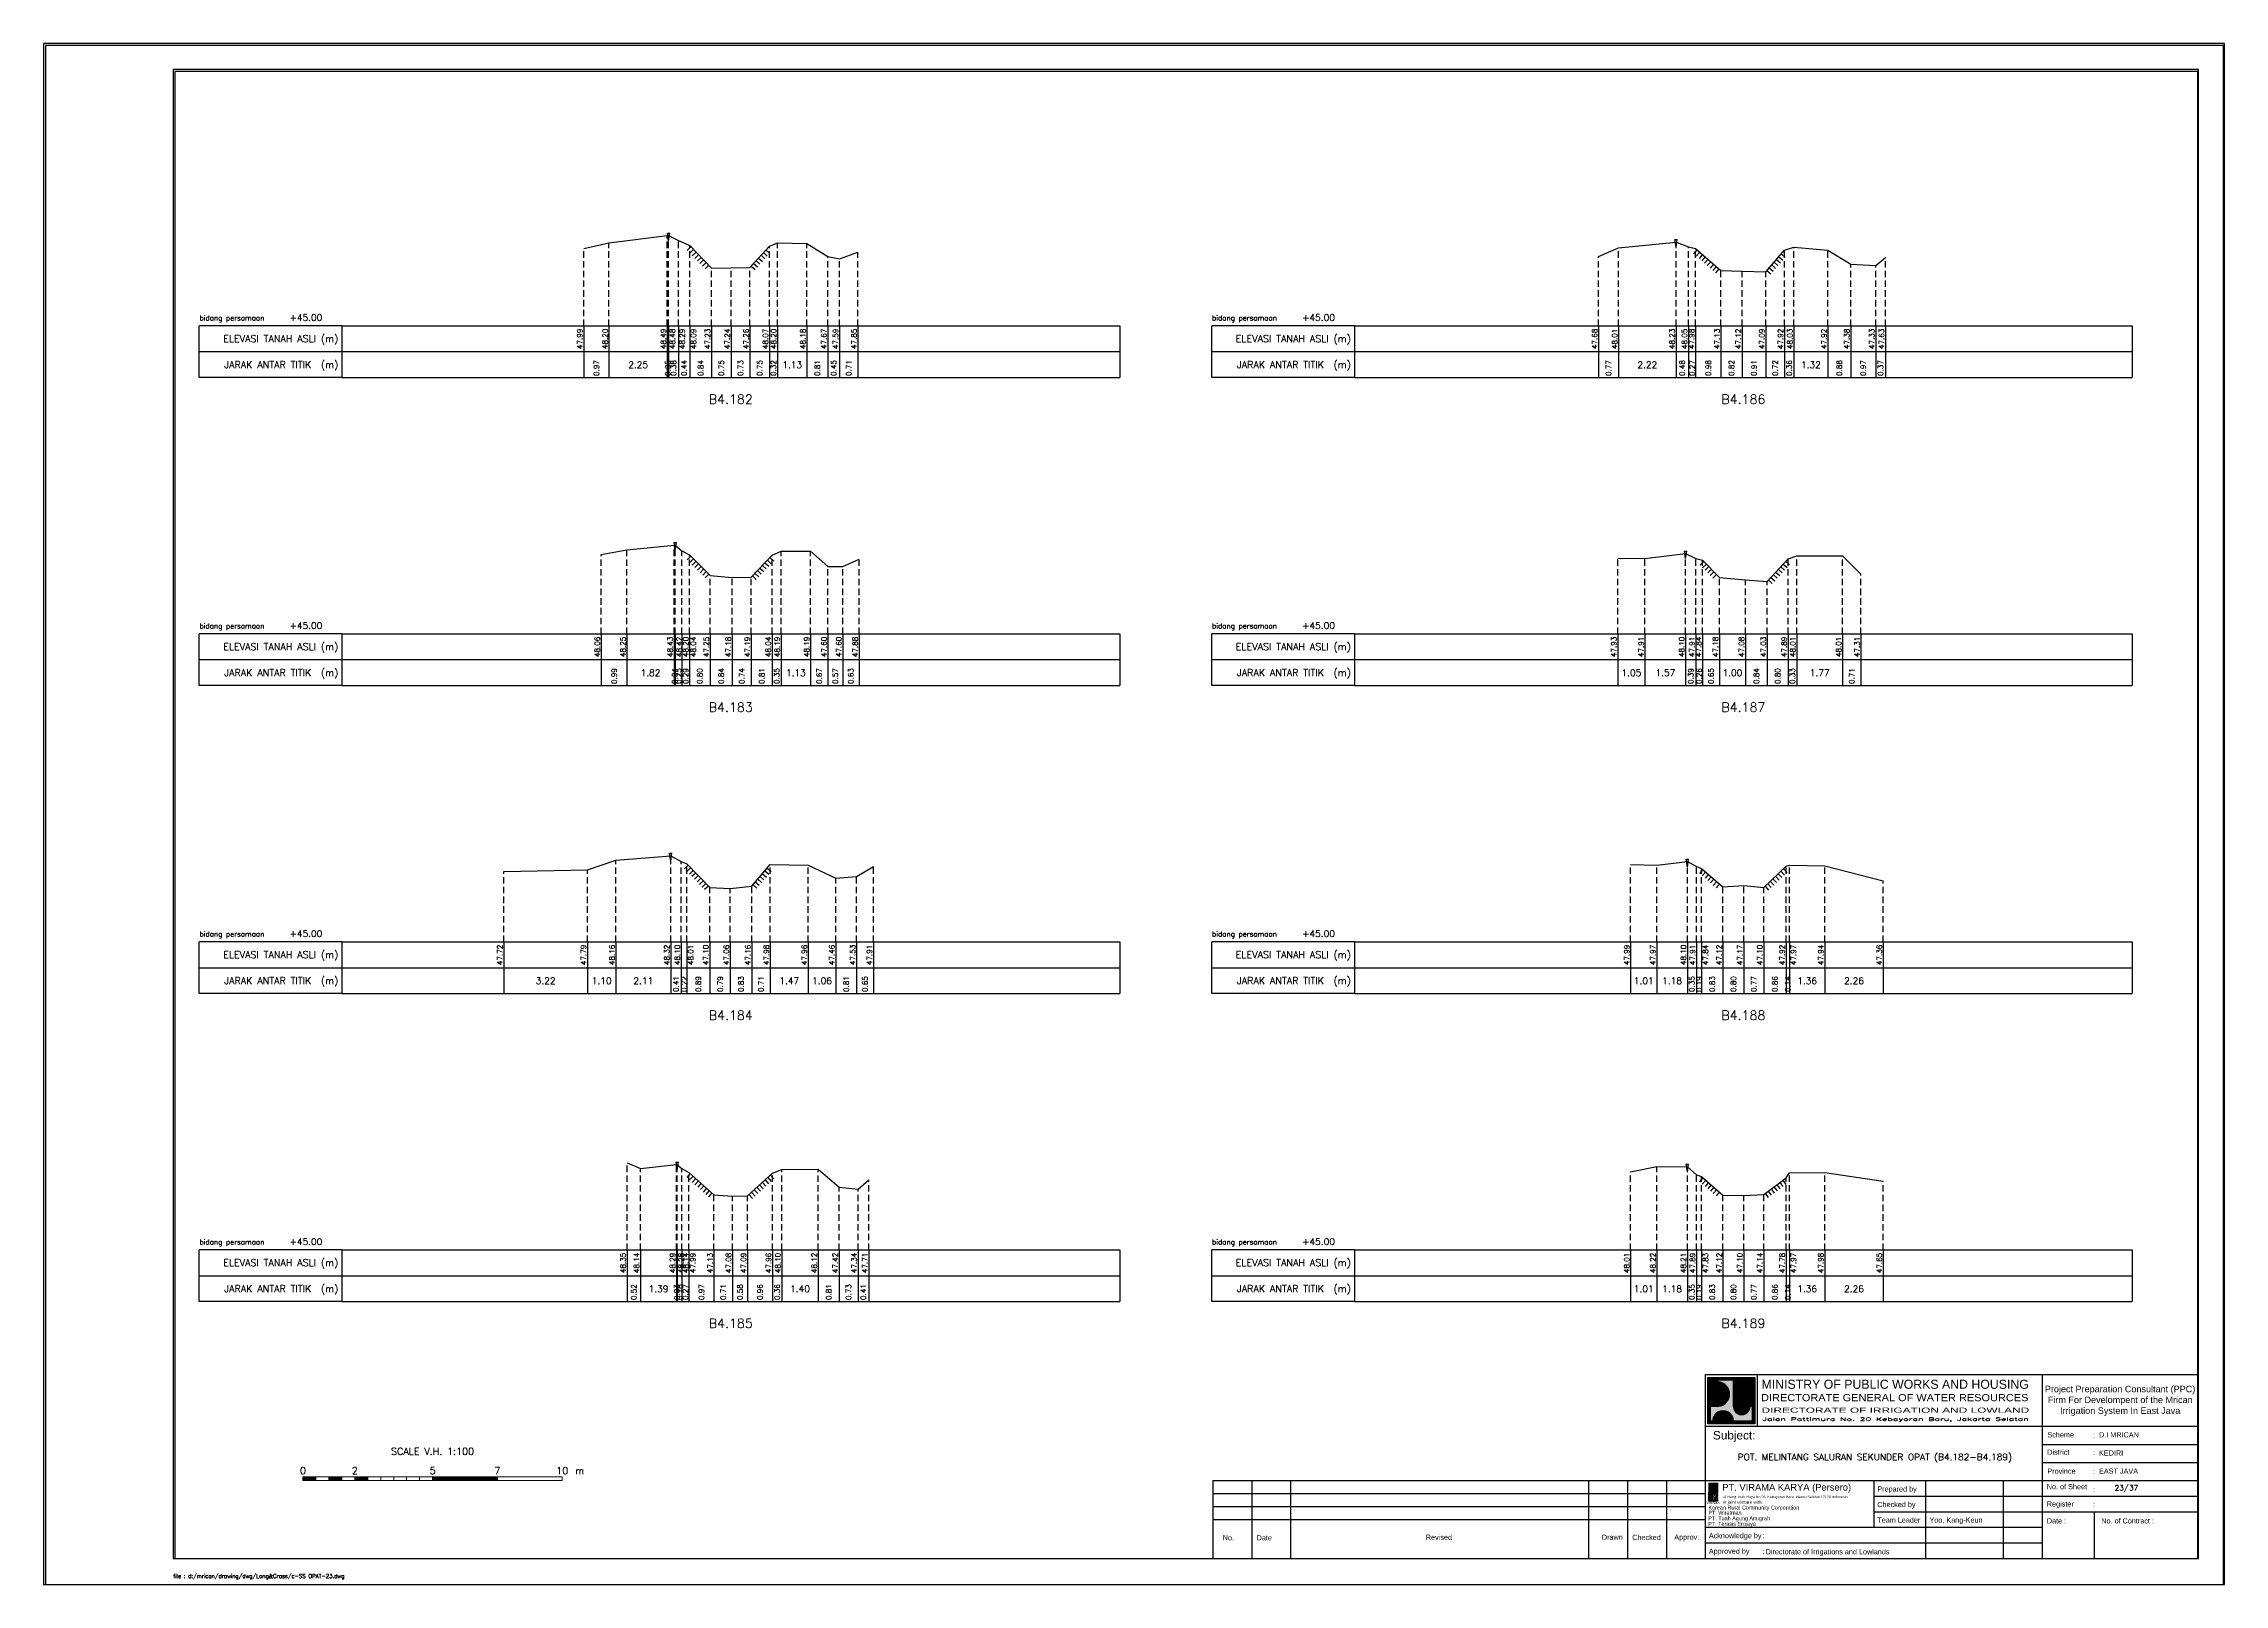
# Model space of a CAD drawing. Header units: inches. Extents: x -11 to 3175, y -842 to -783.
# Drawn here: x 1887 to 1971.1, y -842 to -782.6 of the extents above; entities that cross this region are included whole.
import ezdxf
from ezdxf.enums import TextEntityAlignment as Align

# ---------------------------------------------------------------- set-up
doc = ezdxf.new("R2010")
doc.units = ezdxf.units.IN
doc.header["$MEASUREMENT"] = 0
doc.linetypes.add('DASHED2', pattern=[0.375, 0.25, -0.125])
doc.layers.add('KOP', color=7, linetype='Continuous')
doc.layers.add('pelengkap', color=7, linetype='Continuous')
doc.styles.add('ARIAL', font='arial.ttf')
doc.styles.add('battang01', font='arial.ttf')
doc.styles.add('L100', font='simplex.shx', dxfattribs={"height": 0.254})
doc.styles.add('L140', font='simplex.shx', dxfattribs={"height": 0.356})
doc.styles.add('L60', font='simplex.shx', dxfattribs={"height": 0.152})
doc.styles.add('L80', font='simplex.shx', dxfattribs={"height": 0.203})
doc.styles.add('ROMANS-N', font='ROMANS.SHX', dxfattribs={"width": 0.8})
doc.styles.add('SONDU', font='arial.ttf')
doc.styles.get("Standard").update_dxf_attribs({"font": 'simplex.shx'})
doc.styles.add('STYLE1', font='arial.ttf', dxfattribs={"height": 0.2})
pattern_1 = [(45, (0, 0), (-0.08838834764831843, 0.08838834764831845), [])]

# ---------------------------------------------------------------- blocks, each defined once
blk = doc.blocks.new('kop')
at = {"layer": 'KOP'}
h = blk.add_hatch(color=3, dxfattribs=at)
h.paths.add_polyline_path([(609.8653532927285, 69.7965174242664), (591.8076082223538, 69.7965174242664), (591.8076082223538, 51.90947071793616), (609.8653532927285, 51.90947071793616)])
h.paths.add_polyline_path([(592.1020534932645, 52.24844148547069), (592.1020534932645, 69.50460869670152), (609.5341911203627, 69.50460869670152), (609.5341911203627, 52.24844148547069)], flags=16)
edge = h.paths.add_edge_path(flags=0)
edge.add_line((608.873529834174, 52.90910277674104), (601.6712012034158, 52.90910277674104))
edge.add_ellipse((597.6820295724688, 52.91975268540099), major_axis=(2.820780363398898, 2.820780363398898), ratio=0.9999999999999934, start_angle=314.8470375744171, end_angle=495.1529624255826)
edge.add_line((593.6928579415221, 52.90910277674104), (592.7627147794652, 52.90910277674104))
edge.add_line((592.7627147794651, 52.90910277674104), (592.7627147794651, 58.62619728620361))
edge.add_line((592.7627147794651, 58.62619728620368), (595.428986556629, 58.62619728620368))
edge.add_ellipse((595.4289865566291, 63.36824099147847), major_axis=(-3.353131261170752, 3.353131261170752), ratio=0.9999999999999983, start_angle=134.9999999999999, end_angle=314.9999999999999)
edge.add_line((595.4289865566291, 68.11028469675327), (595.4289865566291, 68.84394741944757))
edge.add_line((595.4289865566291, 68.84394741944752), (601.6547436091821, 68.84394741944752))
edge.add_line((601.6547436091821, 68.84394741944752), (601.6547436091821, 58.59413430307072))
edge.add_ellipse((604.8563547331537, 58.62619728605213), major_axis=(2.263994459030571, 2.263994459030571), ratio=0.9999999999991376, start_angle=135.5737774266452, end_angle=315.0000000026869)
edge.add_line((608.0581264027169, 58.62619728620368), (608.873529834174, 58.62619728620368))
edge.add_line((608.873529834174, 58.62619728620368), (608.873529834174, 52.9091027767411))
h = blk.add_hatch(dxfattribs=at)
h.set_pattern_fill('ANSI31', color=21)
h.set_pattern_definition(pattern_1)
h.paths.add_polyline_path([(609.5341911203627, 69.50460869670152), (592.1020534932645, 69.50460869670152), (592.1020534932645, 52.24844148547069), (609.5341911203627, 52.24844148547069)])
edge = h.paths.add_edge_path(flags=16)
edge.add_line((608.0581264038578, 58.62619728331649), (608.873529834174, 58.62619728331649))
edge.add_line((608.873529834174, 58.62619728331649), (608.873529834174, 52.90910277674104))
edge.add_line((608.873529834174, 52.90910277674104), (601.6712012043477, 52.90910277674104))
edge.add_ellipse((597.6820295732255, 52.91975268530538), major_axis=(-2.820780363950464, 2.820780363950464), ratio=0.9999999999999999, start_angle=224.8470375717975, end_angle=405.1529624282025)
edge.add_line((593.6928579421033, 52.90910277674104), (592.7627147794651, 52.90910277674104))
edge.add_line((592.7627147794651, 52.90910277674104), (592.7627147794651, 58.62619728331649))
edge.add_line((592.7627147794651, 58.62619728331649), (595.4289865705781, 58.62619728331649))
edge.add_ellipse((595.4289865571182, 63.3682409894528), major_axis=(-3.353131262124677, 3.353131262124677), ratio=0.9999999999999912, start_angle=134.9999999999997, end_angle=314.9999999999998)
edge.add_line((595.4289865571182, 68.11028469676671), (595.4289865571182, 68.84394741944752))
edge.add_line((595.4289865571182, 68.84394741944752), (601.6547436095548, 68.84394741944752))
edge.add_line((601.6547436095548, 68.84394741944752), (601.6547436095548, 58.5941344047481))
edge.add_ellipse((604.8563547345466, 58.62619728331649), major_axis=(-2.263994459341034, 2.263994459341035), ratio=0.999999999999965, start_angle=45.57377555810933, end_angle=225.000000000001)
h = blk.add_hatch(color=3, dxfattribs=at)
edge = h.paths.add_edge_path()
edge.add_line((601.6547436091821, 68.84394741944752), (595.4289865566291, 68.84394741944752))
edge.add_line((595.4289865566291, 68.84394741944752), (595.4289865566291, 68.11028469675321))
edge.add_ellipse((595.4289865566291, 63.36824099147847), major_axis=(-3.353131261170759, 3.353131261170758), ratio=0.9999999999999979, start_angle=134.9999999999999, end_angle=314.99999999999994, ccw=False)
edge.add_line((595.4289865566291, 58.62619728620368), (592.7627147794652, 58.62619728620368))
edge.add_line((592.7627147794651, 58.62619728620368), (592.7627147794651, 52.9091027767411))
edge.add_line((592.7627147794651, 52.90910277674104), (593.692857941522, 52.90910277674104))
edge.add_ellipse((597.6820295724688, 52.91975268540099), major_axis=(-2.820780363398898, 2.820780363398898), ratio=0.9999999999999934, start_angle=-135.1529624255826, end_angle=45.15296242558293, ccw=False)
edge.add_line((601.6712012034156, 52.90910277674104), (608.8735298341738, 52.90910277674104))
edge.add_line((608.873529834174, 52.90910277674104), (608.873529834174, 58.62619728620361))
edge.add_line((608.873529834174, 58.62619728620368), (608.0581264027169, 58.62619728620368))
edge.add_ellipse((604.856354733136, 58.62619728987087), major_axis=(2.263994459042317, 2.263994459042318), ratio=0.9999999999997576, start_angle=134.426222510409, end_angle=314.999999934367, ccw=False)
edge.add_line((601.6547436091821, 58.65826027636805), (601.6547436091821, 68.8439474194476))
h = blk.add_hatch(dxfattribs=at)
h.set_pattern_fill('ANSI31', color=41)
h.set_pattern_definition(pattern_1)
h.paths.add_polyline_path([(595.5939701222399, 25.44229578518152), (591.9923714647559, 25.44229578518152), (591.9923714647559, 22.12011222587194), (595.5939701222399, 22.12011222587194)])
h.paths.add_polyline_path([(594.8290399212113, 23.80107538915849), (595.486404190889, 22.50553331270966), (594.9518442189607, 22.50553331270966), (594.3704352444638, 23.59173922572727), (594.3704352444638, 22.50553331270966), (593.8526512319377, 22.50553331270966), (593.8526512319377, 24.7253559070662), (593.2416323709347, 22.50553331270966), (592.8436656118323, 22.50553331270966), (592.1206616099082, 25.0450254569166), (592.6728596590955, 25.0450254569166), (593.0257276515837, 23.53939475651638), (593.4088768836065, 25.0450254569166), (594.3704352444638, 25.0450254569166), (594.3704352444638, 23.99209855350495), (594.8904903176194, 25.0450254569166), (595.4627761213299, 25.0450254569166)], flags=16)
at = {"color": 2}
blk.add_lwpolyline([(-49.29008735655361, -9.987386569675465), (790.6905617838997, -9.987386569675465), (790.6905617838997, 583.2926438577114), (-49.29008735655361, 583.2926438577114)], close=True, dxfattribs=at)
at = {"color": 6}
blk.add_lwpolyline([(0.6493091440684111, 0.0004927304488262507), (780.7026824837753, 0.0004927304488262507), (780.7026824837753, 573.3047645575871), (0.6493091440684111, 573.3047645575871)], close=True, dxfattribs=at)
at = {"layer": 'KOP', "color": 5}
for p, q in [((590.8030303217506, 70.96299432783698), (590.8030303217506, 29.98464833497903)), ((590.8030303217506, 70.96299432783698), (780.7026824837753, 70.96299432783698)), ((400.9033781597261, 29.98464833497903), (400.9033781597261, 0.0004927304488262507)), ((400.9033781597261, 29.98464833497903), (590.8030303217506, 29.98464833497903)), ((590.8030303217506, 29.98464833497903), (590.8030303217506, 0.0004927304488262507))]:
    blk.add_line(p, q, dxfattribs=at)
at = {"layer": 'KOP', "color": 3}
for p, q in [((591.8076082223538, 69.7965174242664), (609.8653532927285, 69.7965174242664)), ((591.8076082223538, 51.90947071793616), (591.8076082223538, 69.7965174242664)), ((592.1020534932645, 69.50460869670152), (609.5341911203627, 69.50460869670152)), ((592.1020534932645, 52.24844148547069), (592.1020534932645, 69.50460869670152)), ((595.4289865571182, 68.84394741502373), (595.4289865571182, 68.1102846954029)), ((595.4289865566291, 68.84394741944752), (601.6547436091821, 68.84394741944752)), ((601.6547436095548, 58.59413430414176), (601.6547436095548, 68.84394741502373)), ((609.5341911203627, 69.50460869670152), (609.5341911203627, 52.24844148547069)), ((609.8653532927285, 69.7965174242664), (609.8653532927285, 51.90947071793616)), ((609.8653532927285, 51.90947071793616), (591.8076082223538, 51.90947071793616)), ((609.5341911203627, 52.24844148547069), (592.1020534932645, 52.24844148547069)), ((592.7627147794651, 52.90910277674104), (592.7627147794651, 58.62619728620368)), ((595.4289865571182, 58.62619728331649), (592.7627147799426, 58.62619728331649)), ((593.6928579415221, 52.90910277674104), (592.7627147794651, 52.90910277674104)), ((608.873529834174, 52.90910277674104), (601.6712012034156, 52.90910277674104)), ((608.8735298352565, 58.62619728331649), (608.0581264038578, 58.62619728331649)), ((608.873529834174, 58.62619728620368), (608.873529834174, 52.90910277674104)), ((720.7343712747147, 43.97725428375983), (780.7026824837753, 43.97725428375983)), ((720.7343712747147, 36.98095130936949), (780.7026824837753, 36.98095130936949)), ((415.895455961991, 29.98464833497903), (415.895455961991, 0.0004927304488262507)), ((430.8875337642562, 29.98464833497903), (430.8875337642562, 0.0004927304488262507)), ((545.8267969149554, 29.98464833497903), (545.8267969149554, 0.0004927304488262507)), ((560.8188747172203, 29.98464833497903), (560.8188747172203, 0.0004927304488262507)), ((575.8109525194855, 29.98464833497903), (575.8109525194855, 0.0004927304488262507)), ((655.7687007982327, 29.98464833497903), (655.7687007982327, 11.99415497226093)), ((675.7581378679197, 29.98464833497903), (675.7581378679197, 0.0004927304488262507)), ((705.7422934724498, 29.98464833497903), (705.7422934724498, 0.0004927304488262507)), ((400.9033781597261, 24.98728906755738), (590.8030303217506, 24.98728906755738)), ((400.9033781597261, 19.98992980013563), (590.8030303217506, 19.98992980013563)), ((655.7687007982327, 23.98781721407303), (720.7343712747147, 23.98781721407303)), ((655.7687007982327, 17.99098609316704), (720.7343712747147, 17.99098609316704)), ((720.7343712747147, 23.98781721407303), (780.7026824837753, 23.98781721407303)), ((720.7343712747147, 17.99098609316704), (780.7026824837753, 17.99098609316704)), ((740.7238083444017, 17.99098609316704), (740.7238083444017, 0.0004927304488262507)), ((400.9033781597261, 14.99257053271398), (590.8030303217506, 14.99257053271398)), ((590.8030303217506, 5.997323851354935), (720.7343712747147, 5.997323851354935))]:
    blk.add_line(p, q, dxfattribs=at)
at = {"layer": 'KOP', "color": 4}
for p, q in [((610.7924673914374, 70.96299432783698), (610.7924673914374, 50.97355725815018)), ((720.7343712747147, 70.96299432783698), (720.7343712747147, 0.0004927304488262507)), ((590.8030303217506, 50.97355725815018), (720.7343712747147, 50.97355725815018)), ((720.7343712747147, 50.97355725815018), (780.7026824837753, 50.97355725815018)), ((590.8030303217506, 29.98464833497903), (720.7343712747147, 29.98464833497903)), ((720.7343712747147, 29.98464833497903), (780.7026824837753, 29.98464833497903)), ((590.8030303217506, 11.99415497226093), (720.7343712747147, 11.99415497226093))]:
    blk.add_line(p, q, dxfattribs=at)
at = {"layer": 'KOP', "color": 41}
blk.add_line((595.5939701222399, 22.12011222587194), (591.9923714647559, 22.12011222587194), dxfattribs=at)
for points in [[(591.9923714647559, 25.44229578518152), (595.5939701222399, 25.44229578518152)], [(592.2042302093139, 25.44229578518152), (592.4160889538717, 25.44229578518152)], [(592.6279476984296, 25.44229578518152), (592.8398064429874, 25.44229578518152)], [(593.0516651875452, 25.44229578518152), (593.2635239321031, 25.44229578518152)], [(593.475382676661, 25.44229578518152), (593.6872414212188, 25.44229578518152)], [(593.8991001657766, 25.44229578518152), (594.1109589103345, 25.44229578518152)], [(594.3228176548924, 25.44229578518152), (594.5346763994503, 25.44229578518152)], [(594.7465351440081, 25.44229578518152), (594.958393888566, 25.44229578518152)], [(595.1702526331238, 25.44229578518152), (595.3821113776818, 25.44229578518152)], [(592.1206616099082, 25.0450254569166), (592.6728596590955, 25.0450254569166)], [(592.1206616099082, 25.0450254569166), (592.8436656118323, 22.50553331270964)], [(592.6728596590955, 25.04502545691657), (593.0257276515837, 23.53939475651638), (593.4088768836065, 25.04502545691663)], [(592.8436656118323, 22.50553331270966), (593.2416323709347, 22.50553331270966)], [(593.2416323709347, 22.50553331270964), (593.8526512319377, 24.7253559070662)], [(593.4088768836065, 25.0450254569166), (594.3704352444638, 25.0450254569166)], [(593.8526512319377, 22.50553331270966), (593.8526512319377, 24.7253559070662)], [(593.8526512319377, 22.50553331270966), (594.3704352444638, 22.50553331270966)], [(594.3704352444638, 25.0450254569166), (594.3704352444638, 23.99209855350495)], [(594.3704352444638, 23.99209855350495), (594.8904903176194, 25.04502545691664)], [(594.9518442189607, 22.50553331270961), (594.3704352444638, 23.59173922572727)], [(594.3704352444638, 23.59173922572727), (594.3704352444638, 22.50553331270966)], [(594.8290399212113, 23.80107538915849), (595.4627761213299, 25.04502545691658)], [(594.8290399212113, 23.80107538915849), (595.486404190889, 22.50553331270966)], [(594.8904903176194, 25.0450254569166), (595.4627761213299, 25.0450254569166)], [(594.9518442189607, 22.50553331270966), (595.486404190889, 22.50553331270966)]]:
    blk.add_lwpolyline(points, dxfattribs=at)
at = {"layer": 'KOP', "color": 42}
for points in [[(592.1962927759001, 29.11418325926331), (592.1962927759001, 25.44229578518152)], [(592.5354066955362, 29.11418325926331), (592.5354066955362, 25.44229578518152)], [(592.9591241846518, 29.11418325926331), (592.9591241846518, 25.44229578518152)], [(593.3828416737675, 29.11418325926331), (593.3828416737675, 25.44229578518152)], [(593.8065591628832, 29.11418325926331), (593.8065591628832, 25.44229578518152)], [(594.2302766519989, 29.11418325926331), (594.2302766519989, 25.44229578518152)], [(594.6539941411147, 29.11418325926331), (594.6539941411147, 25.44229578518152)], [(595.0777116302304, 29.11418325926331), (595.0777116302304, 25.44229578518152)], [(595.5014291193462, 29.11418325926331), (595.5014291193462, 25.44229578518152)]]:
    blk.add_lwpolyline(points, dxfattribs=at)
at = {"layer": 'KOP', "color": 3}
for centre, major_axis, ratio, start_param, end_param in [((595.4289865571182, 63.3682409894528), (-3.353131262124677, 3.353131262124677), 0.9999999999999912, 2.35619449019234, 5.497787143782134), ((597.6820295732255, 52.91975268530538), (-2.820780363950464, 2.820780363950464), 0.9999999999999998, 3.924321118983262, 7.071253168581014), ((604.8563547345466, 58.62619728331649), (-2.263994459341034, 2.263994459341035), 0.9999999999999651, 0.7853981633974656, 3.926990816987259)]:
    blk.add_ellipse(centre, major_axis=major_axis, ratio=ratio, start_param=start_param, end_param=end_param, dxfattribs=at)
at = {"layer": 'KOP', "color": 5, "style": 'SONDU'}
for s, height, width, p, p2 in [('MINISTRY OF PUBLIC WORKS AND HOUSING', 3.49815148719519, 0.9710490151369037, (612.4932982688147, 65.39724920043633), (715.583635835389, 65.39724920043633)), ('DIRECTORATE GENERAL OF WATER RESOURCES', 2.748547597081934, 1.100714376561997, (612.3259886324004, 60.61804978528377), (715.4154333181652, 60.61804978528377)), ('DIRECTORATE OF IRRIGATION AND LOWLAND', 1.99894370696868, 1.63875262601232, (612.5247331509995, 56.15346481889102), (715.7518429621628, 56.15346481889102))]:
    blk.add_text(s, height=height, dxfattribs=dict(at, width=width)).set_placement(p, p2, align=Align.FIT)
at = {"layer": 'KOP', "color": 3, "style": 'ROMANS-N', "width": 1.832260783358812}
blk.add_text('Jalan Pattimura No. 20 Kebayoran Baru, Jakarta Selatan', height=1.249339816855425, dxfattribs=at).set_placement((612.7914110984061, 53.0739527913797), (715.583635835389, 53.0739527913797), align=Align.FIT)
at = {"layer": 'KOP', "color": 5, "style": 'ARIAL'}
blk.add_text('Subject:', height=3.252150442789123, dxfattribs=at).set_placement((593.7538629287924, 45.86653647040268))
at = {"layer": 'KOP', "color": 3}
for s, height, style, p in [('Scheme', 1.99894370696868, 'battang01', (722.7467307064071, 46.65722556886666)), ('District', 1.99894370696868, 'battang01', (722.6754973804648, 39.96707763894264)), (':', 1.99894370696868, 'battang01', (740.368327375754, 46.56012324452533)), ('D.I MRICAN', 1.99894370696868, 'battang01', (742.6585068305885, 46.65722556886666)), ('Province', 1.99894370696868, 'battang01', (722.7467307064071, 32.66461962008597)), (':', 1.99894370696868, 'battang01', (740.368327375754, 32.56751729574452)), (':', 1.99894370696868, 'battang01', (740.382074427338, 39.86997531646293)), ('KEDIRI', 1.99894370696868, 'battang01', (742.6585068305885, 39.66092259447632)), ('EAST JAVA', 1.99894370696868, 'battang01', (742.6585068305885, 32.66461962008597)), ('Prepared by', 1.99894370696868, 'battang01', (657.1430811109453, 25.78808395849862)), ('No. of Sheet ', 1.99894370696868, 'battang01', (722.520620818671, 26.67669459981798)), (':', 1.99894370696868, 'battang01', (740.3764858407951, 25.61838168175072)), ('in joint venture with:', 1.249339816855425, 'SONDU', (597.5578460284455, 21.07202452231022)), ('Checked by', 1.99894370696868, 'battang01', (657.1430811109453, 19.79125283759251)), ('Register', 1.99894370696868, 'battang01', (722.520620818671, 20.01807698302375)), (':', 1.99894370696868, 'battang01', (740.3598310849088, 19.92097465868241)), ('No.', 2, 'STYLE1', (404.7326663119579, 6.989602865739329)), ('Date', 2, 'STYLE1', (417.7761580577991, 6.989602865739329)), ('Revised', 2, 'STYLE1', (483.0371936477145, 7.169341252978228)), ('Drawn', 2, 'STYLE1', (550.9231662973559, 7.182965166626985)), ('Checked', 2, 'STYLE1', (562.6224972631348, 7.108401592637279)), ('Approv.', 2, 'STYLE1', (578.86250988613, 7.205550314016108)), ('Acknowledge by', 1.99894370696868, 'battang01', (592.1774106344633, 7.797590595780406)), (':', 1.99894370696868, 'battang01', (612.7647815001492, 7.813086169812294)), ('Team Leader', 1.99894370696868, 'battang01', (657.1430811109453, 13.79442171668651)), ('Yoo, Kang-Keun', 1.99894370696868, 'battang01', (677.261691985017, 13.79442171668651)), ('Date :', 1.99894370696868, 'battang01', (722.520620818671, 13.48542904786333)), ('No. of Contract :', 1.99894370696868, 'battang01', (743.5203251274443, 13.48542904786333)), ('Approved by', 1.99894370696868, 'battang01', (592.1774106344633, 1.800759474874411)), (':', 1.99894370696868, 'battang01', (612.8062382028575, 1.771932832116903)), ('Directorate of Irrigations and Lowlands', 1.99894370696868, 'battang01', (614.0846811434608, 1.594699671224788))]:
    blk.add_text(s, height=height, dxfattribs=dict(at, style=style)).set_placement(p)
at = {"layer": 'KOP', "color": 6, "style": 'SONDU'}
blk.add_text('PT. VIRAMA KARYA (Persero)', height=2.580944750812598, dxfattribs=at).set_placement((597.3630730504415, 26.14584984606049))
at = {"layer": 'KOP', "color": 42, "style": 'SONDU'}
blk.add_text('VIRAMA', height=0.9417941134961573, dxfattribs=at).set_placement((591.2959839900191, 21.03873930941651))
at = {"layer": 'KOP', "color": 4, "style": 'SONDU'}
for s, p in [('Korean Rural Community Corporation', (592.0172325651579, 18.85809622764893)), ('PT. Wiratman', (592.0172325651579, 16.86431729777243)), ('PT. Terasis Erojaya', (591.9444979581187, 12.58833032325808)), ('PT. Tuah Agung Anugrah', (591.9984246368545, 14.73155498450907))]:
    blk.add_text(s, height=1.49920778022651, dxfattribs=at).set_placement(p)
at = {"layer": 'KOP', "color": 3, "insert": (719.8583502723425, 60.76950394133539), "char_height": 2.49867963371085, "width": 61.43936713392102, "attachment_point": 4, "style": 'SONDU'}
blk.add_mtext('\\pi1.9124;Project Preparation Consultant (PPC)\\P\\pi3.0493;Firm For Develompent of the Mrican \\P\\pi7.7731;Irrigation System In East Java', dxfattribs=at)
at = {"layer": 'KOP', "color": 2, "insert": (597.5716775050441, 24.25098294227902), "char_height": 0.9994718534843399, "width": 48.71807324837515, "attachment_point": 1, "style": 'SONDU'}
blk.add_mtext('Jl. Hang Tuah Raya No.26, Kebayoran Baru Jakarta Selatan 12120 Indonesia', dxfattribs=at)
blk = doc.blocks.new('*X6')
at = {"color": 0}
for p, q in [((20000, 6250), (25000, 6250)), ((20000, 6200), (25000, 6200)), ((20000, 6150), (25000, 6150)), ((20000, 6100), (25000, 6100)), ((20000, 6050), (25000, 6050))]:
    blk.add_line(p, q, dxfattribs=at)
blk = doc.blocks.new('*X5')
at = {"color": 0}
for p, q in [((14000, 6250), (15000, 6250)), ((14000, 6200), (15000, 6200)), ((14000, 6150), (15000, 6150)), ((14000, 6100), (15000, 6100)), ((14000, 6050), (15000, 6050))]:
    blk.add_line(p, q, dxfattribs=at)
blk = doc.blocks.new('*X3')
at = {"color": 0}
for p, q in [((10000, 6250), (11000, 6250)), ((10000, 6200), (11000, 6200)), ((10000, 6150), (11000, 6150)), ((10000, 6100), (11000, 6100)), ((10000, 6050), (11000, 6050))]:
    blk.add_line(p, q, dxfattribs=at)
blk = doc.blocks.new('*X4')
at = {"color": 0}
for p, q in [((12000, 6250), (13000, 6250)), ((12000, 6200), (13000, 6200)), ((12000, 6150), (13000, 6150)), ((12000, 6100), (13000, 6100)), ((12000, 6050), (13000, 6050))]:
    blk.add_line(p, q, dxfattribs=at)
blk = doc.blocks.new('c100')
at = {"color": 2}
blk.add_lwpolyline([(-5, -1), (79.10000000000002, -1), (79.10000000000002, 58.4), (-5, 58.4)], close=True, dxfattribs=at)
at = {"color": 6}
blk.add_lwpolyline([(0, 0), (78.10000000000002, 0), (78.10000000000002, 57.4), (3.516176065587739e-15, 57.4)], close=True, dxfattribs=at)
at = {"color": 3, "lineweight": 0}
for points in [[(5, 3), (5.5, 3), (5.5, 3.15), (5, 3.15)], [(5.5, 3), (6, 3), (6, 3.15), (5.5, 3.15)], [(6, 3), (6.5, 3), (6.5, 3.15), (6, 3.15)], [(6.5, 3), (7, 3), (7, 3.15), (6.5, 3.15)], [(7, 3), (7.5, 3), (7.5, 3.15), (7, 3.15)], [(7.5, 3), (8, 3), (8, 3.15), (7.5, 3.15)], [(8, 3), (8.5, 3), (8.5, 3.15), (8, 3.15)], [(8.5, 3), (9, 3), (9, 3.15), (8.5, 3.15)], [(9, 3), (9.5, 3), (9.5, 3.15), (9, 3.15)], [(9.5, 3), (10, 3), (10, 3.15), (9.5, 3.15)], [(10, 3), (12.5, 3), (12.5, 3.15), (10, 3.15)], [(12.5, 3), (15, 3), (15, 3.15), (12.5, 3.15)]]:
    blk.add_lwpolyline(points, close=True, dxfattribs=at)
at = {"color": 1, "lineweight": 0, "xscale": 0.0005, "yscale": 0.0005, "zscale": 0.0005}
for name in ['*X3', '*X4', '*X5', '*X6']:
    blk.add_blockref(name, (0, 0), dxfattribs=at)
at = {"color": 3}
for s, p in [('SCALE V.H. 1:100', (10, 4)), ('0', (5, 3.25)), ('2', (7, 3.25)), ('5', (10, 3.25)), ('7', (12.5, 3.25)), ('10', (15, 3.25))]:
    blk.add_text(s, height=0.27, dxfattribs=at).set_placement(p, align=Align.CENTER)
blk.add_text('m', height=0.27, dxfattribs=at).set_placement((15.5, 3.25))
blk = doc.blocks.new('das2')
at = {"color": 5, "linetype": 'Continuous'}
for q in [(0, 1), (17.75, 0.9999999999999973)]:
    blk.add_line((2.75, 1), q, dxfattribs=at)
at = {"color": 3, "linetype": 'Continuous'}
for p, q in [((2.75, 1), (2.75, 0)), ((17.75, 0.9999999999999973), (17.75, -2.664535259100376e-15)), ((0, 0.5000000000000004), (17.75, 0.4999999999999973)), ((2.75, 0), (0, 0)), ((2.75, 0), (17.75, -2.664535259100376e-15))]:
    blk.add_line(p, q, dxfattribs=at)
blk.add_lwpolyline([(0, 0), (0, 1)], dxfattribs=at)
blk.add_text('bidang persamaan', height=0.1, dxfattribs=at).set_placement((0.005000000000000004, 1.100000000000001))
at = {"color": 5, "linetype": 'Continuous'}
for s, p in [('ELEVASI TANAH ASLI (m)', (2.683279515513197, 0.6825000000000001)), ('JARAK ANTAR TITIK  (m)', (2.683279515513197, 0.1825000000000001))]:
    blk.add_text(s, height=0.135, dxfattribs=at).set_placement(p, align=Align.RIGHT)
blk = doc.blocks.new('gbrpatok')
at = {"color": 2, "linetype": 'Continuous'}
for p, q in [((-0.0004517254713327645, 0.0009574234873781506), (0.0004517254713327645, 0.0009574234873781506)), ((0, -0.001962284437723838), (-0.0004517254713327645, 0.0009574234873781506)), ((0, -0.001962284437723838), (0.0004517254713327645, 0.0009574234873781506))]:
    blk.add_line(p, q, dxfattribs=at)

msp = doc.modelspace()

# ---------------------------------------------------------------- linework, layer by layer
at = {"color": 2, "linetype": 'Continuous', "lineweight": -3}
for p, q in [((1907.831052735264, -790.4974276021694), (1908.803645767264, -790.2814276021694)), ((1908.803645767264, -790.2814276021694), (1911.053163757264, -789.9924276021694)), ((1911.053163757264, -789.9924276021694), (1911.099682570264, -790.0034276021694)), ((1911.099682570264, -790.0034276021694), (1911.478524226264, -790.1924276021695)), ((1911.478524226264, -790.1924276021695), (1911.915979085264, -790.3884276021694)), ((1911.915979085264, -790.3884276021694), (1912.758810353264, -791.2524276021694)), ((1914.240411466264, -791.2264276021695), (1914.987197586264, -790.4104276021694)), ((1914.987197586264, -790.4104276021694), (1915.305233188264, -790.2794276021694)), ((1915.305233188264, -790.2794276021694), (1916.435021453264, -790.3024276021695)), ((1916.435021453264, -790.3024276021695), (1917.243490021264, -790.8104276021694)), ((1946.966761936638, -790.8033116012867), (1947.737282353638, -790.4733116012867)), ((1947.737282353638, -790.4733116012867), (1949.953951250639, -790.2513116012867)), ((1949.953951250639, -790.2513116012867), (1950.434159538639, -790.4283116012867)), ((1950.434159538639, -790.4283116012867), (1950.708004962639, -790.5043116012868)), ((1950.708004962639, -790.5043116012868), (1951.685990799639, -791.3523116012867)), ((1954.134898631638, -790.5613116012867), (1954.494899389638, -790.4533116012867)), ((1954.494899389638, -790.4533116012867), (1955.811768676639, -790.5663116012868)), ((1912.758810353264, -791.2524276021694), (1913.513083697264, -791.2384276021694)), ((1913.513083697264, -791.2384276021694), (1914.240411466264, -791.2264276021695)), ((1917.243490021264, -790.8104276021694), (1917.692796705264, -790.8954276021694)), ((1917.692796705264, -790.8954276021694), (1918.402554676264, -790.6334276021694)), ((1951.685990799639, -791.3523116012867), (1952.503067175639, -791.3673116012867)), ((1952.503067175639, -791.3673116012867), (1953.413231088638, -791.3973116012867)), ((1953.413231088638, -791.3973116012867), (1954.134898631638, -790.5613116012867)), ((1955.811768676639, -790.5663116012868), (1956.688871071638, -791.0983116012867)), ((1956.688871071638, -791.0983116012867), (1957.655392673639, -791.1553116012867)), ((1957.655392673639, -791.1553116012867), (1958.025850965638, -790.8503116012868)), ((1908.506297426106, -802.2985816840435), (1909.496662231106, -802.1105816840435)), ((1909.496662231106, -802.1105816840435), (1911.315385761106, -801.9315816840434)), ((1911.315385761106, -801.9315816840434), (1911.359668941106, -801.9335816840435)), ((1911.359668941106, -801.9335816840435), (1911.613700435106, -802.1535816840435)), ((1911.613700435106, -802.1535816840435), (1911.908356466106, -802.3135816840435)), ((1911.908356466106, -802.3135816840435), (1912.710320635106, -803.1035816840434)), ((1915.096384076106, -802.3225816840435), (1915.443808263106, -802.1655816840434)), ((1915.443808263106, -802.1655816840434), (1916.577849658106, -802.1645816840435)), ((1916.577849658106, -802.1645816840435), (1917.248145145106, -802.7545816840435)), ((1948.756075985859, -802.4435302102785), (1950.322815912859, -802.2595302102785)), ((1950.322815912859, -802.2595302102785), (1950.716211387859, -802.4435302102785)), ((1912.710320635106, -803.1035816840434), (1913.553835070106, -803.1795816840435)), ((1914.288901093106, -803.1715816840434), (1915.096384076106, -802.3225816840435)), ((1917.248145145106, -802.7545816840435), (1917.816684118106, -802.7545816840435)), ((1917.816684118106, -802.7545816840435), (1918.449739815106, -802.4745816840434)), ((1947.704249701859, -802.4315302102784), (1948.756075985859, -802.4435302102785)), ((1950.716211387859, -802.4435302102785), (1950.976158089859, -802.5135302102784)), ((1950.976158089859, -802.5135302102784), (1951.627338047859, -803.1825302102785)), ((1953.471883710859, -803.3325302102785), (1954.272929834859, -802.4665302102785)), ((1954.272929834859, -802.4665302102785), (1954.606222267859, -802.3455302102784)), ((1954.606222267859, -802.3455302102784), (1956.376371314859, -802.3455302102784)), ((1956.376371314859, -802.3455302102784), (1957.085485503859, -803.0475302102784)), ((1913.553835070106, -803.1795816840435), (1914.288901093106, -803.1715816840434)), ((1951.627338047859, -803.1825302102785), (1952.631162506859, -803.2735302102785)), ((1952.631162506859, -803.2735302102785), (1953.471883710859, -803.3325302102785)), ((1907.97257940289, -814.4474777960055), (1909.07215436189, -814.0734777960055)), ((1909.07215436189, -814.0734777960055), (1911.184375940891, -813.9104777960055)), ((1911.184375940891, -813.9104777960055), (1911.58988919589, -814.1284777960054)), ((1904.74962178889, -814.5144777960055), (1907.97257940289, -814.4474777960055)), ((1911.58988919589, -814.1284777960054), (1911.805726888891, -814.2234777960055)), ((1911.805726888891, -814.2234777960055), (1912.691500686891, -815.1344777960055)), ((1914.307721102891, -815.0764777960055), (1915.022241102891, -814.2524777960055)), ((1915.022241102891, -814.2524777960055), (1916.48794087389, -814.2704777960055)), ((1916.48794087389, -814.2704777960055), (1917.54541555689, -814.7734777960054)), ((1917.54541555689, -814.7734777960054), (1918.35182744089, -814.7054777960054)), ((1918.35182744089, -814.7054777960054), (1918.99776553789, -814.3204777960054)), ((1948.202984649584, -814.2405699463976), (1949.213577174584, -814.2665699463976)), ((1949.213577174584, -814.2665699463976), (1950.389863704584, -814.1375699463975)), ((1950.389863704584, -814.1375699463975), (1950.744225101584, -814.3185699463976)), ((1950.744225101584, -814.3185699463976), (1950.937908410584, -814.3965699463976)), ((1950.937908410584, -814.3965699463976), (1951.763749434584, -815.1095699463975)), ((1953.335472300584, -815.1335699463975), (1954.197231824584, -814.3175699463976)), ((1954.197231824584, -814.3175699463976), (1954.332294553584, -814.2665699463976)), ((1954.332294553584, -814.2665699463976), (1955.688982310584, -814.2935699463976)), ((1955.688982310584, -814.2935699463976), (1957.945055892584, -814.8755699463976)), ((1912.691500686891, -815.1344777960055), (1913.481454519891, -815.1754777960055)), ((1913.481454519891, -815.1754777960055), (1914.307721102891, -815.0764777960055)), ((1951.763749434584, -815.1095699463975), (1952.568010623584, -815.0625699463976)), ((1952.568010623584, -815.0625699463976), (1953.335472300584, -815.1335699463975)), ((1909.499332968499, -825.7546259148098), (1910.019173465499, -825.9686259148098)), ((1910.019173465499, -825.9686259148098), (1911.409220796499, -825.8156259148097)), ((1911.409220796499, -825.8156259148097), (1911.434300668499, -825.8246259148098)), ((1911.434300668499, -825.8246259148098), (1911.615874344499, -825.9676259148098)), ((1911.615874344499, -825.9676259148098), (1911.886340489499, -826.1186259148097)), ((1911.886340489499, -826.1186259148097), (1912.852650766499, -826.9786259148098)), ((1914.146570935499, -827.0206259148098), (1915.108545080499, -826.1496259148098)), ((1915.108545080499, -826.1496259148098), (1915.470539759499, -826.0036259148097)), ((1915.470539759499, -826.0036259148097), (1916.869630005499, -825.9916259148098)), ((1916.869630005499, -825.9916259148098), (1917.679059270499, -826.6896259148098)), ((1917.679059270499, -826.6896259148098), (1918.406735106499, -826.7666259148098)), ((1918.406735106499, -826.7666259148098), (1918.819701470499, -826.3996259148098)), ((1948.202984649584, -826.1015699463976), (1949.213577174584, -825.8855699463976)), ((1949.213577174584, -825.8855699463976), (1950.389863704584, -825.8975699463975)), ((1950.389863704584, -825.8975699463975), (1950.744225101584, -826.2165699463976)), ((1950.744225101584, -826.2165699463976), (1950.937908410584, -826.2775699463975)), ((1950.937908410584, -826.2775699463975), (1951.763749434584, -826.9915699463976)), ((1953.335472300584, -826.9655699463975), (1954.197231824584, -826.3255699463975)), ((1954.197231824584, -826.3255699463975), (1954.332294553584, -826.1335699463975)), ((1954.332294553584, -826.1335699463975), (1955.688982310584, -826.1275699463976)), ((1955.688982310584, -826.1275699463976), (1957.945055892584, -826.4555699463975)), ((1912.852650766499, -826.9786259148098), (1913.565878487499, -827.0306259148098)), ((1913.565878487499, -827.0306259148098), (1914.146570935499, -827.0206259148098)), ((1951.763749434584, -826.9915699463976), (1952.568010623584, -827.0055699463976)), ((1952.568010623584, -827.0055699463976), (1953.335472300584, -826.9655699463975))]:
    msp.add_line(p, q, dxfattribs=at)
at = {"color": 1, "linetype": 'DASHED2', "lineweight": -3}
for p, q in [((1907.831052735264, -793.4824276021694), (1907.831052735264, -790.4974276021694)), ((1908.803645767264, -793.4824276021694), (1908.803645767264, -790.2814276021694)), ((1911.053163757264, -793.4824276021694), (1911.053163757264, -789.9924276021694)), ((1911.099682570264, -793.4824276021694), (1911.099682570264, -790.0034276021694)), ((1911.478524226264, -793.4824276021694), (1911.478524226264, -790.1924276021695)), ((1911.915979085264, -793.4824276021694), (1911.915979085264, -790.3884276021694)), ((1914.987197586264, -793.4824276021694), (1914.987197586264, -790.4104276021694)), ((1915.305233188264, -793.4824276021694), (1915.305233188264, -790.2794276021694)), ((1916.435021453264, -793.4824276021694), (1916.435021453264, -790.3024276021695)), ((1947.737282353638, -793.4823116012867), (1947.737282353638, -790.4733116012867)), ((1949.953951250639, -793.4823116012867), (1949.953951250639, -790.2513116012867)), ((1950.434159538639, -793.4823116012867), (1950.434159538639, -790.4283116012867)), ((1950.708004962639, -793.4823116012867), (1950.708004962639, -790.5043116012868)), ((1954.494899389638, -793.4823116012867), (1954.494899389638, -790.4533116012867)), ((1912.758810353264, -793.4824276021694), (1912.758810353264, -791.2524276021694)), ((1913.513083697264, -793.4824276021694), (1913.513083697264, -791.2384276021694)), ((1914.240411466264, -793.4824276021694), (1914.240411466264, -791.2264276021695)), ((1917.243490021264, -793.4824276021694), (1917.243490021264, -790.8104276021694)), ((1917.692796705264, -793.4824276021694), (1917.692796705264, -790.8954276021694)), ((1918.402554676264, -793.4824276021694), (1918.402554676264, -790.6334276021694)), ((1946.966761936638, -793.4823116012867), (1946.966761936638, -790.8033116012867)), ((1951.685990799639, -793.4823116012867), (1951.685990799639, -791.3523116012867)), ((1952.503067175639, -793.4823116012867), (1952.503067175639, -791.3673116012867)), ((1954.134898631638, -793.4823116012867), (1954.134898631638, -790.5613116012867)), ((1955.811768676639, -793.4823116012867), (1955.811768676639, -790.5663116012868)), ((1956.688871071638, -793.4823116012867), (1956.688871071638, -791.0983116012867)), ((1957.655392673639, -793.4823116012867), (1957.655392673639, -791.1553116012867)), ((1958.025850965638, -793.4823116012867), (1958.025850965638, -790.8503116012868)), ((1953.413231088638, -793.4823116012867), (1953.413231088638, -791.3973116012867)), ((1908.506297426106, -805.3575816840435), (1908.506297426106, -802.2985816840435)), ((1909.496662231106, -805.3575816840435), (1909.496662231106, -802.1105816840435)), ((1911.315385761106, -805.3575816840435), (1911.315385761106, -801.9315816840434)), ((1911.359668941106, -805.3575816840435), (1911.359668941106, -801.9335816840435)), ((1911.613700435106, -805.3575816840435), (1911.613700435106, -802.1535816840435)), ((1911.908356466106, -805.3575816840435), (1911.908356466106, -802.3135816840435)), ((1915.443808263106, -805.3575816840435), (1915.443808263106, -802.1655816840434)), ((1916.577849658106, -805.3575816840435), (1916.577849658106, -802.1645816840435)), ((1950.322815912859, -805.3575302102785), (1950.322815912859, -802.2595302102785)), ((1912.710320635106, -805.3575816840435), (1912.710320635106, -803.1035816840434)), ((1915.096384076106, -805.3575816840435), (1915.096384076106, -802.3225816840435)), ((1917.248145145106, -805.3575816840435), (1917.248145145106, -802.7545816840435)), ((1917.816684118106, -805.3575816840435), (1917.816684118106, -802.7545816840435)), ((1918.449739815106, -805.3575816840435), (1918.449739815106, -802.4745816840434)), ((1947.704249701859, -805.3575302102785), (1947.704249701859, -802.4315302102784)), ((1948.756075985859, -805.3575302102785), (1948.756075985859, -802.4435302102785)), ((1950.716211387859, -805.3575302102785), (1950.716211387859, -802.4435302102785)), ((1950.976158089859, -805.3575302102785), (1950.976158089859, -802.5135302102784)), ((1954.272929834859, -805.3575302102785), (1954.272929834859, -802.4665302102785)), ((1954.606222267859, -805.3575302102785), (1954.606222267859, -802.3455302102784)), ((1956.376371314859, -805.3575302102785), (1956.376371314859, -802.3455302102784)), ((1957.085485503859, -805.3575302102785), (1957.085485503859, -803.0475302102784)), ((1913.553835070106, -805.3575816840435), (1913.553835070106, -803.1795816840435)), ((1914.288901093106, -805.3575816840435), (1914.288901093106, -803.1715816840434)), ((1951.627338047859, -805.3575302102785), (1951.627338047859, -803.1825302102785)), ((1952.631162506859, -805.3575302102785), (1952.631162506859, -803.2735302102785)), ((1953.471883710859, -805.3575302102785), (1953.471883710859, -803.3325302102785)), ((1909.07215436189, -817.2324777960055), (1909.07215436189, -814.0734777960055)), ((1911.184375940891, -817.2324777960055), (1911.184375940891, -813.9104777960055)), ((1904.74962178889, -817.2324777960055), (1904.74962178889, -814.5144777960055)), ((1907.97257940289, -817.2324777960055), (1907.97257940289, -814.4474777960055)), ((1911.58988919589, -817.2324777960055), (1911.58988919589, -814.1284777960054)), ((1911.805726888891, -817.2324777960055), (1911.805726888891, -814.2234777960055)), ((1915.022241102891, -817.2324777960055), (1915.022241102891, -814.2524777960055)), ((1916.48794087389, -817.2324777960055), (1916.48794087389, -814.2704777960055)), ((1917.54541555689, -817.2324777960055), (1917.54541555689, -814.7734777960054)), ((1918.35182744089, -817.2324777960055), (1918.35182744089, -814.7054777960054)), ((1918.99776553789, -817.2324777960055), (1918.99776553789, -814.3204777960054)), ((1948.202984649584, -817.2325699463976), (1948.202984649584, -814.2405699463976)), ((1949.213577174584, -817.2325699463976), (1949.213577174584, -814.2665699463976)), ((1950.389863704584, -817.2325699463976), (1950.389863704584, -814.1375699463975)), ((1950.744225101584, -817.2325699463976), (1950.744225101584, -814.3185699463976)), ((1950.937908410584, -817.2325699463976), (1950.937908410584, -814.3965699463976)), ((1954.197231824584, -817.2325699463976), (1954.197231824584, -814.3175699463976)), ((1954.332294553584, -817.2325699463976), (1954.332294553584, -814.2665699463976)), ((1955.688982310584, -817.2325699463976), (1955.688982310584, -814.2935699463976)), ((1957.945055892584, -817.2325699463976), (1957.945055892584, -814.8755699463976)), ((1912.691500686891, -817.2324777960055), (1912.691500686891, -815.1344777960055)), ((1913.481454519891, -817.2324777960055), (1913.481454519891, -815.1754777960055)), ((1914.307721102891, -817.2324777960055), (1914.307721102891, -815.0764777960055)), ((1951.763749434584, -817.2325699463976), (1951.763749434584, -815.1095699463975)), ((1952.568010623584, -817.2325699463976), (1952.568010623584, -815.0625699463976)), ((1953.335472300584, -817.2325699463976), (1953.335472300584, -815.1335699463975)), ((1909.499332968499, -829.1076259148098), (1909.499332968499, -825.7546259148098)), ((1911.409220796499, -829.1076259148098), (1911.409220796499, -825.8156259148097)), ((1911.434300668499, -829.1076259148098), (1911.434300668499, -825.8246259148098)), ((1910.019173465499, -829.1076259148098), (1910.019173465499, -825.9686259148098)), ((1911.615874344499, -829.1076259148098), (1911.615874344499, -825.9676259148098)), ((1911.886340489499, -829.1076259148098), (1911.886340489499, -826.1186259148097)), ((1915.108545080499, -829.1076259148098), (1915.108545080499, -826.1496259148098)), ((1915.470539759499, -829.1076259148098), (1915.470539759499, -826.0036259148097)), ((1916.869630005499, -829.1076259148098), (1916.869630005499, -825.9916259148098)), ((1917.679059270499, -829.1076259148098), (1917.679059270499, -826.6896259148098)), ((1918.819701470499, -829.1076259148098), (1918.819701470499, -826.3996259148098)), ((1948.202984649584, -829.1075699463976), (1948.202984649584, -826.1015699463976)), ((1949.213577174584, -829.1075699463976), (1949.213577174584, -825.8855699463976)), ((1950.389863704584, -829.1075699463976), (1950.389863704584, -825.8975699463975)), ((1950.744225101584, -829.1075699463976), (1950.744225101584, -826.2165699463976)), ((1950.937908410584, -829.1075699463976), (1950.937908410584, -826.2775699463975)), ((1954.197231824584, -829.1075699463976), (1954.197231824584, -826.3255699463975)), ((1954.332294553584, -829.1075699463976), (1954.332294553584, -826.1335699463975)), ((1955.688982310584, -829.1075699463976), (1955.688982310584, -826.1275699463976)), ((1957.945055892584, -829.1075699463976), (1957.945055892584, -826.4555699463975)), ((1912.852650766499, -829.1076259148098), (1912.852650766499, -826.9786259148098)), ((1913.565878487499, -829.1076259148098), (1913.565878487499, -827.0306259148098)), ((1914.146570935499, -829.1076259148098), (1914.146570935499, -827.0206259148098)), ((1918.406735106499, -829.1076259148098), (1918.406735106499, -826.7666259148098)), ((1951.763749434584, -829.1075699463976), (1951.763749434584, -826.9915699463976)), ((1952.568010623584, -829.1075699463976), (1952.568010623584, -827.0055699463976)), ((1953.335472300584, -829.1075699463976), (1953.335472300584, -826.9655699463975))]:
    msp.add_line(p, q, dxfattribs=at)
at = {"color": 1, "linetype": 'Continuous', "lineweight": -3}
for p, q in [((1907.831052735264, -793.4824276021694), (1907.831052735264, -795.4824276021694)), ((1908.803645767264, -793.4824276021694), (1908.803645767264, -795.4824276021694)), ((1911.053163757264, -793.4824276021694), (1911.053163757264, -795.4824276021694)), ((1911.099682570264, -793.4824276021694), (1911.099682570264, -795.4824276021694)), ((1911.478524226264, -793.4824276021694), (1911.478524226264, -795.4824276021694)), ((1911.915979085264, -793.4824276021694), (1911.915979085264, -795.4824276021694)), ((1912.758810353264, -793.4824276021694), (1912.758810353264, -795.4824276021694)), ((1913.513083697264, -793.4824276021694), (1913.513083697264, -795.4824276021694)), ((1914.240411466264, -793.4824276021694), (1914.240411466264, -795.4824276021694)), ((1914.987197586264, -793.4824276021694), (1914.987197586264, -795.4824276021694)), ((1915.305233188264, -793.4824276021694), (1915.305233188264, -795.4824276021694)), ((1916.435021453264, -793.4824276021694), (1916.435021453264, -795.4824276021694)), ((1917.243490021264, -793.4824276021694), (1917.243490021264, -795.4824276021694)), ((1917.692796705264, -793.4824276021694), (1917.692796705264, -795.4824276021694)), ((1918.402554676264, -793.4824276021694), (1918.402554676264, -795.4824276021694)), ((1946.966761936638, -793.4823116012867), (1946.966761936638, -795.4823116012867)), ((1947.737282353638, -793.4823116012867), (1947.737282353638, -795.4823116012867)), ((1949.953951250639, -793.4823116012867), (1949.953951250639, -795.4823116012867)), ((1950.434159538639, -793.4823116012867), (1950.434159538639, -795.4823116012867)), ((1950.708004962639, -793.4823116012867), (1950.708004962639, -795.4823116012867)), ((1951.685990799639, -793.4823116012867), (1951.685990799639, -795.4823116012867)), ((1952.503067175639, -793.4823116012867), (1952.503067175639, -795.4823116012867)), ((1953.413231088638, -793.4823116012867), (1953.413231088638, -795.4823116012867)), ((1954.134898631638, -793.4823116012867), (1954.134898631638, -795.4823116012867)), ((1954.494899389638, -793.4823116012867), (1954.494899389638, -795.4823116012867)), ((1955.811768676639, -793.4823116012867), (1955.811768676639, -795.4823116012867)), ((1956.688871071638, -793.4823116012867), (1956.688871071638, -795.4823116012867)), ((1957.655392673639, -793.4823116012867), (1957.655392673639, -795.4823116012867)), ((1958.025850965638, -793.4823116012867), (1958.025850965638, -795.4823116012867)), ((1908.506297426106, -805.3575816840435), (1908.506297426106, -807.3575816840435)), ((1909.496662231106, -805.3575816840435), (1909.496662231106, -807.3575816840435)), ((1911.315385761106, -805.3575816840435), (1911.315385761106, -807.3575816840435)), ((1911.359668941106, -805.3575816840435), (1911.359668941106, -807.3575816840435)), ((1911.613700435106, -805.3575816840435), (1911.613700435106, -807.3575816840435)), ((1911.908356466106, -805.3575816840435), (1911.908356466106, -807.3575816840435)), ((1912.710320635106, -805.3575816840435), (1912.710320635106, -807.3575816840435)), ((1913.553835070106, -805.3575816840435), (1913.553835070106, -807.3575816840435)), ((1914.288901093106, -805.3575816840435), (1914.288901093106, -807.3575816840435)), ((1915.096384076106, -805.3575816840435), (1915.096384076106, -807.3575816840435)), ((1915.443808263106, -805.3575816840435), (1915.443808263106, -807.3575816840435)), ((1916.577849658106, -805.3575816840435), (1916.577849658106, -807.3575816840435)), ((1917.248145145106, -805.3575816840435), (1917.248145145106, -807.3575816840435)), ((1917.816684118106, -805.3575816840435), (1917.816684118106, -807.3575816840435)), ((1918.449739815106, -805.3575816840435), (1918.449739815106, -807.3575816840435)), ((1947.704249701859, -805.3575302102785), (1947.704249701859, -807.3575302102785)), ((1948.756075985859, -805.3575302102785), (1948.756075985859, -807.3575302102785)), ((1950.322815912859, -805.3575302102785), (1950.322815912859, -807.3575302102785)), ((1950.716211387859, -805.3575302102785), (1950.716211387859, -807.3575302102785)), ((1950.976158089859, -805.3575302102785), (1950.976158089859, -807.3575302102785)), ((1951.627338047859, -805.3575302102785), (1951.627338047859, -807.3575302102785)), ((1952.631162506859, -805.3575302102785), (1952.631162506859, -807.3575302102785)), ((1953.471883710859, -805.3575302102785), (1953.471883710859, -807.3575302102785)), ((1954.272929834859, -805.3575302102785), (1954.272929834859, -807.3575302102785)), ((1954.606222267859, -805.3575302102785), (1954.606222267859, -807.3575302102785)), ((1956.376371314859, -805.3575302102785), (1956.376371314859, -807.3575302102785)), ((1957.085485503859, -805.3575302102785), (1957.085485503859, -807.3575302102785)), ((1904.74962178889, -817.2324777960055), (1904.74962178889, -819.2324777960055)), ((1907.97257940289, -817.2324777960055), (1907.97257940289, -819.2324777960055)), ((1909.07215436189, -817.2324777960055), (1909.07215436189, -819.2324777960055)), ((1911.184375940891, -817.2324777960055), (1911.184375940891, -819.2324777960055)), ((1911.58988919589, -817.2324777960055), (1911.58988919589, -819.2324777960055)), ((1911.805726888891, -817.2324777960055), (1911.805726888891, -819.2324777960055)), ((1912.691500686891, -817.2324777960055), (1912.691500686891, -819.2324777960055)), ((1913.481454519891, -817.2324777960055), (1913.481454519891, -819.2324777960055)), ((1914.307721102891, -817.2324777960055), (1914.307721102891, -819.2324777960055)), ((1915.022241102891, -817.2324777960055), (1915.022241102891, -819.2324777960055)), ((1916.48794087389, -817.2324777960055), (1916.48794087389, -819.2324777960055)), ((1917.54541555689, -817.2324777960055), (1917.54541555689, -819.2324777960055)), ((1918.35182744089, -817.2324777960055), (1918.35182744089, -819.2324777960055)), ((1918.99776553789, -817.2324777960055), (1918.99776553789, -819.2324777960055)), ((1948.202984649584, -817.2325699463976), (1948.202984649584, -819.2325699463976)), ((1949.213577174584, -817.2325699463976), (1949.213577174584, -819.2325699463976)), ((1950.389863704584, -817.2325699463976), (1950.389863704584, -819.2325699463976)), ((1950.744225101584, -817.2325699463976), (1950.744225101584, -819.2325699463976)), ((1950.937908410584, -817.2325699463976), (1950.937908410584, -819.2325699463976)), ((1951.763749434584, -817.2325699463976), (1951.763749434584, -819.2325699463976)), ((1952.568010623584, -817.2325699463976), (1952.568010623584, -819.2325699463976)), ((1953.335472300584, -817.2325699463976), (1953.335472300584, -819.2325699463976)), ((1954.197231824584, -817.2325699463976), (1954.197231824584, -819.2325699463976)), ((1954.332294553584, -817.2325699463976), (1954.332294553584, -819.2325699463976)), ((1955.688982310584, -817.2325699463976), (1955.688982310584, -819.2325699463976)), ((1957.945055892584, -817.2325699463976), (1957.945055892584, -819.2325699463976)), ((1909.499332968499, -829.1076259148098), (1909.499332968499, -831.1076259148098)), ((1910.019173465499, -829.1076259148098), (1910.019173465499, -831.1076259148098)), ((1911.409220796499, -829.1076259148098), (1911.409220796499, -831.1076259148098)), ((1911.434300668499, -829.1076259148098), (1911.434300668499, -831.1076259148098)), ((1911.615874344499, -829.1076259148098), (1911.615874344499, -831.1076259148098)), ((1911.886340489499, -829.1076259148098), (1911.886340489499, -831.1076259148098)), ((1912.852650766499, -829.1076259148098), (1912.852650766499, -831.1076259148098)), ((1913.565878487499, -829.1076259148098), (1913.565878487499, -831.1076259148098)), ((1914.146570935499, -829.1076259148098), (1914.146570935499, -831.1076259148098)), ((1915.108545080499, -829.1076259148098), (1915.108545080499, -831.1076259148098)), ((1915.470539759499, -829.1076259148098), (1915.470539759499, -831.1076259148098)), ((1916.869630005499, -829.1076259148098), (1916.869630005499, -831.1076259148098)), ((1917.679059270499, -829.1076259148098), (1917.679059270499, -831.1076259148098)), ((1918.406735106499, -829.1076259148098), (1918.406735106499, -831.1076259148098)), ((1918.819701470499, -829.1076259148098), (1918.819701470499, -831.1076259148098)), ((1948.202984649584, -829.1075699463976), (1948.202984649584, -831.1075699463976)), ((1949.213577174584, -829.1075699463976), (1949.213577174584, -831.1075699463976)), ((1950.389863704584, -829.1075699463976), (1950.389863704584, -831.1075699463976)), ((1950.744225101584, -829.1075699463976), (1950.744225101584, -831.1075699463976)), ((1950.937908410584, -829.1075699463976), (1950.937908410584, -831.1075699463976)), ((1951.763749434584, -829.1075699463976), (1951.763749434584, -831.1075699463976)), ((1952.568010623584, -829.1075699463976), (1952.568010623584, -831.1075699463976)), ((1953.335472300584, -829.1075699463976), (1953.335472300584, -831.1075699463976)), ((1954.197231824584, -829.1075699463976), (1954.197231824584, -831.1075699463976)), ((1954.332294553584, -829.1075699463976), (1954.332294553584, -831.1075699463976)), ((1955.688982310584, -829.1075699463976), (1955.688982310584, -831.1075699463976)), ((1957.945055892584, -829.1075699463976), (1957.945055892584, -831.1075699463976))]:
    msp.add_line(p, q, dxfattribs=at)
at = {"layer": 'pelengkap', "color": 1, "linetype": 'Continuous', "lineweight": -3}
for p, q in [((1911.964858915393, -790.438535108659), (1911.821694611137, -790.578191766169)), ((1912.06261857565, -790.5387501216384), (1911.919454271394, -790.6784067791483)), ((1912.160378235907, -790.6389651346177), (1912.017213931651, -790.7786217921276)), ((1912.258137896164, -790.739180147597), (1912.114973591908, -790.878836805107)), ((1912.355897556421, -790.8393951605764), (1912.212733252165, -790.9790518180863)), ((1912.453657216678, -790.9396101735557), (1912.310492912422, -791.0792668310656)), ((1912.551416876935, -791.039825186535), (1912.408252572679, -791.179481844045)), ((1912.649176537192, -791.1400401995144), (1912.506012232936, -791.2796968570243)), ((1914.287670432101, -791.1747885651141), (1914.435210537974, -791.3098141817917)), ((1914.382188363775, -791.0715104910034), (1914.529728469648, -791.206536107681)), ((1914.47670629545, -790.9682324168928), (1914.624246401322, -791.1032580335703)), ((1914.571224227124, -790.8649543427821), (1914.718764332996, -790.9999799594597)), ((1914.665742158798, -790.7616762686714), (1914.81328226467, -790.896701885349)), ((1914.760260090472, -790.6583981945607), (1914.907800196344, -790.7934238112383)), ((1914.854778022146, -790.55512012045), (1915.002318128018, -790.6901457371276)), ((1950.760892162648, -790.5501694694797), (1950.629869682097, -790.7012757552199)), ((1950.866666562666, -790.6418852058655), (1950.735644082115, -790.7929914916057)), ((1950.972440962684, -790.7336009422513), (1950.841418482133, -790.8847072279915)), ((1951.078215362702, -790.8253166786371), (1950.947192882151, -790.9764229643773)), ((1951.18398976272, -790.917032415023), (1951.052967282169, -791.0681387007631)), ((1951.289764162738, -791.0087481514088), (1951.158741682187, -791.159854437149)), ((1951.395538562757, -791.1004638877946), (1951.264516082206, -791.2515701735348)), ((1951.501312962775, -791.1921796241804), (1951.370290482224, -791.3432859099206)), ((1951.607087362793, -791.2838953605662), (1951.476064882242, -791.4350016463064)), ((1953.458972408698, -791.3443235683056), (1953.610366788644, -791.4750130541903)), ((1953.550455048818, -791.2383475023436), (1953.701849428764, -791.3690369882282)), ((1953.641937688937, -791.1323714363815), (1953.793332068883, -791.2630609222662)), ((1953.733420329057, -791.0263953704194), (1953.884814709003, -791.1570848563041)), ((1953.824902969176, -790.9204193044574), (1953.976297349122, -791.051108790342)), ((1953.916385609296, -790.8144432384953), (1954.067779989241, -790.94513272438)), ((1954.007868249415, -790.7084671725332), (1954.159262629361, -790.8391566584179)), ((1911.958224523403, -802.3627057805894), (1911.817869961843, -802.5051859442941)), ((1912.057960637996, -802.4609539736813), (1911.917606076436, -802.603434137386)), ((1912.157696752589, -802.5592021667732), (1912.017342191029, -802.7016823304779)), ((1912.257432867182, -802.657450359865), (1912.117078305622, -802.7999305235697)), ((1912.357168981776, -802.7556985529569), (1912.216814420216, -802.8981787166616)), ((1912.456905096369, -802.8539467460488), (1912.316550534809, -802.9964269097535)), ((1912.556641210962, -802.9521949391407), (1912.416286649402, -803.0946751028454)), ((1912.656377325555, -803.0504431322325), (1912.516022763996, -803.1929232959372)), ((1914.337142845459, -803.1208595652992), (1914.482063184728, -803.2586931434506)), ((1914.433626350165, -803.0194153278106), (1914.578546689434, -803.1572489059621)), ((1914.530109854871, -802.9179710903221), (1914.675030194141, -803.0558046684736)), ((1914.626593359577, -802.8165268528336), (1914.771513698847, -802.954360430985)), ((1914.723076864283, -802.7150826153451), (1914.867997203553, -802.8529161934965)), ((1914.81956036899, -802.6136383778565), (1914.964480708259, -802.751471956008)), ((1914.916043873696, -802.512194140368), (1915.060964212965, -802.6500277185195)), ((1915.012527378402, -802.4107499028795), (1915.157447717671, -802.548583481031)), ((1951.024982990371, -802.5636912418664), (1950.881665757262, -802.7031909576157)), ((1951.122632791396, -802.6640133050424), (1950.979315558287, -802.8035130207917)), ((1951.22028259242, -802.7643353682184), (1951.076965359312, -802.9038350839677)), ((1951.317932393445, -802.8646574313944), (1951.174615160336, -803.0041571471437)), ((1951.415582194469, -802.9649794945705), (1951.272264961361, -803.1044792103197)), ((1951.513231995494, -803.0653015577465), (1951.369914762385, -803.2048012734957)), ((1953.709547784698, -803.0755948331777), (1953.856368000185, -803.2114028753717)), ((1953.804613414234, -802.9728206823373), (1953.95143362972, -803.1086287245314)), ((1953.89967904377, -802.870046531497), (1954.046499259256, -803.0058545736911)), ((1953.994744673306, -802.7672723806567), (1954.141564888792, -802.9030804228507)), ((1954.089810302842, -802.6644982298163), (1954.236630518328, -802.8003062720104)), ((1954.184875932378, -802.561724078976), (1954.331696147864, -802.6975321211701)), ((1953.519416525627, -803.2811431348583), (1953.666236741113, -803.4169511770524)), ((1953.614482155162, -803.178368984018), (1953.761302370649, -803.3141770262121)), ((1911.854524623746, -814.2736652553251), (1911.711131882833, -814.4130873549127)), ((1911.952120093458, -814.3740401739644), (1911.808727352545, -814.513462273552)), ((1912.049715563169, -814.4744150926037), (1911.906322822256, -814.6138371921913)), ((1912.147311032881, -814.5747900112431), (1912.003918291967, -814.7142121108307)), ((1912.244906502592, -814.6751649298824), (1912.101513761679, -814.81458702947)), ((1912.342501972304, -814.7755398485217), (1912.19910923139, -814.9149619481093)), ((1912.440097442015, -814.875914767161), (1912.296704701102, -815.0153368667486)), ((1914.445299027511, -814.917819941939), (1914.59640174567, -815.0488465368161)), ((1914.537017643925, -814.812048039228), (1914.688120362084, -814.9430746341051)), ((1914.628736260339, -814.706276136517), (1914.779838978498, -814.8373027313941)), ((1914.720454876753, -814.600504233806), (1914.871557594911, -814.731530828683)), ((1914.812173493166, -814.494732331095), (1914.963276211325, -814.625758925972)), ((1914.90389210958, -814.3889604283839), (1915.054994827739, -814.519987023261)), ((1950.990893203933, -814.4423150190692), (1950.8601929963, -814.5937001429244)), ((1951.096862790632, -814.5338051644123), (1950.966162582999, -814.6851902882676)), ((1951.202832377331, -814.6252953097555), (1951.072132169698, -814.7766804336107)), ((1951.30880196403, -814.7167854550987), (1951.178101756397, -814.8681705789539)), ((1951.414771550729, -814.8082756004419), (1951.284071343096, -814.9596607242971)), ((1951.520741137427, -814.8997657457851), (1951.390040929794, -815.0511508696403)), ((1953.589615181979, -814.8929220795127), (1953.72712824877, -815.038146583167)), ((1953.691272334537, -814.7966629327587), (1953.828785401328, -814.941887436413)), ((1953.792929487094, -814.7004037860048), (1953.930442553886, -814.8456282896591)), ((1953.894586639652, -814.6041446392509), (1954.032099706444, -814.7493691429052)), ((1953.99624379221, -814.5078854924969), (1954.133756859002, -814.6531099961512)), ((1954.097900944768, -814.411626345743), (1954.235414011559, -814.5568508493973)), ((1912.537692911726, -814.9762896858003), (1912.394300170813, -815.1157117853879)), ((1912.635288381438, -815.0766646044397), (1912.491895640525, -815.2160867040272)), ((1914.353580411097, -815.02359184465), (1914.504683129256, -815.1546184395271)), ((1951.626710724126, -814.9912558911283), (1951.496010516493, -815.1426410149835)), ((1953.386300876863, -815.0854403730206), (1953.523813943654, -815.2306648766748)), ((1953.487958029421, -814.9891812262666), (1953.625471096212, -815.1344057299209)), ((1911.938630716118, -826.1651633427589), (1911.805666636263, -826.314563990242)), ((1912.043211169356, -826.2582381986572), (1911.910247089502, -826.4076388461403)), ((1912.147791622594, -826.3513130545555), (1912.01482754274, -826.5007137020386)), ((1912.252372075833, -826.4443879104538), (1912.119407995978, -826.5937885579369)), ((1912.356952529071, -826.5374627663521), (1912.223988449216, -826.6868634138352)), ((1912.461532982309, -826.6305376222504), (1912.328568902454, -826.7799382697335)), ((1914.509802758215, -826.6917450200064), (1914.644039858135, -826.8400029068291)), ((1914.613583278991, -826.5977790500625), (1914.747820378911, -826.7460369368853)), ((1914.717363799768, -826.5038130801187), (1914.851600899687, -826.6520709669414)), ((1914.821144320544, -826.4098471101748), (1914.955381420463, -826.5581049969976)), ((1914.92492484132, -826.315881140231), (1915.05916194124, -826.4641390270538)), ((1915.028705362096, -826.2219151702872), (1915.162942462016, -826.3701730571099)), ((1950.99086147405, -826.3233517448502), (1950.860056335614, -826.474646211896)), ((1951.096767600982, -826.4149153417557), (1950.965962462546, -826.5662098088014)), ((1951.202673727914, -826.5064789386611), (1951.071868589478, -826.6577734057068)), ((1951.308579854846, -826.5980425355665), (1951.17777471641, -826.7493370026123)), ((1951.414485981778, -826.6896061324719), (1951.283680843342, -826.8409005995177)), ((1953.728852667555, -826.6734194939222), (1953.848097750198, -826.8339829090125)), ((1953.841247058118, -826.5899479360721), (1953.960492140761, -826.7505113511625)), ((1953.953641448681, -826.506476378222), (1954.072886531324, -826.6670397933124)), ((1954.066035839244, -826.423004820372), (1954.185280921887, -826.5835682354623)), ((1912.566113435547, -826.7236124781487), (1912.433149355693, -826.8730131256318)), ((1912.670693888786, -826.816687334047), (1912.537729808931, -826.9660879815301)), ((1912.775274342024, -826.9097621899452), (1912.642310262169, -827.0591628374284)), ((1914.198461195887, -826.9736429298379), (1914.332698295807, -827.1219008166606)), ((1914.302241716663, -826.879676959894), (1914.436478816583, -827.0279348467168)), ((1914.406022237439, -826.7857109899502), (1914.540259337359, -826.933968876773)), ((1951.52039210871, -826.7811697293773), (1951.389586970274, -826.9324641964231)), ((1951.626298235642, -826.8727333262827), (1951.495493097206, -827.0240277933285)), ((1953.391669495865, -826.9238341674725), (1953.510914578508, -827.0843975825628)), ((1953.504063886429, -826.8403626096224), (1953.623308969072, -827.0009260247127)), ((1953.616458276992, -826.7568910517723), (1953.735703359635, -826.9174544668626))]:
    msp.add_line(p, q, dxfattribs=at)

# ---------------------------------------------------------------- block references
at = {"color": 2, "linetype": 'Continuous', "lineweight": -3}
msp.add_blockref('c100', (1892, -841), dxfattribs=at)
for name, p, xscale, yscale, zscale in [('kop', (1892, -841), 0.1, 0.1, 0.1), ('das2', (1893, -795.475), 2, 2, 2), ('das2', (1932.05, -795.475), 2, 2, 2), ('das2', (1893, -807.35), 2, 2, 2), ('das2', (1932.05, -807.35), 2, 2, 2), ('das2', (1893, -819.225), 2, 2, 2), ('das2', (1932.05, -819.225), 2, 2, 2), ('das2', (1893, -831.1), 2, 2, 2), ('das2', (1932.05, -831.1), 2, 2, 2)]:
    msp.add_blockref(name, p, dxfattribs=dict(at, xscale=xscale, yscale=yscale, zscale=zscale))
at = {"color": 1, "linetype": 'Continuous', "lineweight": -3, "xscale": 100, "yscale": 100, "zscale": 100}
for p in [(1911.099682570264, -790.0034276021694), (1949.953951250639, -790.2513116012867), (1911.359668941106, -801.9335816840435), (1950.322815912859, -802.2595302102785), (1911.184375940891, -813.9104777960055), (1950.389863704584, -814.1375699463975), (1911.434300668499, -825.8246259148098), (1950.389863704584, -825.8975699463975)]:
    msp.add_blockref('gbrpatok', p, dxfattribs=at)

# ---------------------------------------------------------------- texts
at = {"color": 3, "linetype": 'Continuous', "lineweight": -3, "style": 'L100'}
for s, p in [('+45.00', (1897.115866561296, -793.2904026700543)), ('+45.00', (1936.165866561296, -793.2904026700543)), ('2.25', (1909.928404762264, -795.1074276021694)), ('1.13', (1915.870127320764, -795.1074276021694)), ('2.22', (1948.845616802138, -795.1073116012867)), ('1.32', (1955.153334033138, -795.1073116012867)), ('+45.00', (1897.115866561296, -805.1654026700543)), ('+45.00', (1936.165866561296, -805.1654026700543)), ('1.82', (1910.406023996106, -806.9825816840435)), ('1.13', (1916.010828960606, -806.9825816840435)), ('1.05', (1948.230162843859, -806.9825302102785)), ('1.57', (1949.539445949359, -806.9825302102785)), ('1.00', (1952.129250277359, -806.9825302102785)), ('1.77', (1955.491296791359, -806.9825302102785)), ('+45.00', (1897.115866561296, -817.0404026700543)), ('+45.00', (1936.165866561296, -817.0404026700543)), ('3.22', (1906.361100595891, -818.8574777960055)), ('1.10', (1908.522366882391, -818.8574777960055)), ('2.11', (1910.12826515139, -818.8574777960055)), ('1.47', (1915.755090988391, -818.8574777960055)), ('1.06', (1917.016678215391, -818.8574777960055)), ('1.01', (1948.708280912084, -818.8575699463976)), ('1.18', (1949.801720439584, -818.8575699463976)), ('1.36', (1955.010638432084, -818.8575699463976)), ('2.26', (1956.817019101584, -818.8575699463976)), ('+45.00', (1897.115866561296, -828.9154026700543)), ('+45.00', (1936.165866561296, -828.9154026700543)), ('1.39', (1910.714197130999, -830.7326259148098)), ('1.40', (1916.170084882499, -830.7326259148098)), ('1.01', (1948.708280912084, -830.7325699463976)), ('1.18', (1949.801720439584, -830.7325699463976)), ('1.36', (1955.010638432084, -830.7325699463976)), ('2.26', (1956.817019101584, -830.7325699463976))]:
    msp.add_text(s, height=0.254, dxfattribs=at).set_placement(p, align=Align.CENTER)
at = {"color": 3, "linetype": 'Continuous', "lineweight": -3, "style": 'L80'}
for s, p in [('47.99', (1907.780858253858, -793.9823979316652)), ('48.20', (1908.753451285858, -793.9823979316652)), ('48.49', (1911.002969275858, -793.9823979316652)), ('48.48', (1911.349488088858, -793.9823979316652)), ('48.29', (1911.728329744858, -793.9823979316652)), ('48.09', (1912.165784603858, -793.9823979316652)), ('47.23', (1912.708615871858, -793.9823979316652)), ('47.24', (1913.462889215858, -793.9823979316652)), ('47.26', (1914.190216984858, -793.9823979316652)), ('48.07', (1914.937003104858, -793.9823979316652)), ('48.20', (1915.255038706858, -793.9823979316652)), ('48.18', (1916.384826971858, -793.9823979316652)), ('47.67', (1917.193295539858, -793.9823979316652)), ('47.59', (1917.642602223858, -793.9823979316652)), ('47.85', (1918.352360194858, -793.9823979316652)), ('47.68', (1946.916567455232, -793.9822819307825)), ('48.01', (1947.687087872232, -793.9822819307825)), ('48.23', (1949.903756769232, -793.9822819307825)), ('48.05', (1950.383965057232, -793.9822819307825)), ('47.98', (1950.657810481232, -793.9822819307825)), ('47.13', (1951.635796318232, -793.9822819307825)), ('47.12', (1952.452872694232, -793.9822819307825)), ('47.09', (1953.363036607232, -793.9822819307825)), ('47.92', (1954.084704150232, -793.9822819307825)), ('48.03', (1954.444704908232, -793.9822819307825)), ('47.92', (1955.761574195232, -793.9822819307825)), ('47.38', (1956.638676590232, -793.9822819307825)), ('47.33', (1957.605198192232, -793.9822819307825)), ('47.63', (1957.975656484232, -793.9822819307825)), ('48.06', (1908.4561029447, -805.8575520135392)), ('48.25', (1909.446467749699, -805.8575520135392)), ('48.43', (1911.265191279699, -805.8575520135392)), ('48.42', (1911.609474459699, -805.8575520135392)), ('48.20', (1911.863505953699, -805.8575520135392)), ('48.04', (1912.1581619847, -805.8575520135392)), ('47.25', (1912.660126153699, -805.8575520135392)), ('47.18', (1913.503640588699, -805.8575520135392)), ('47.19', (1914.238706611699, -805.8575520135392)), ('48.04', (1915.046189594699, -805.8575520135392)), ('48.19', (1915.3936137817, -805.8575520135392)), ('48.19', (1916.527655176699, -805.8575520135392)), ('47.60', (1917.197950663699, -805.8575520135392)), ('47.60', (1917.766489636699, -805.8575520135392)), ('47.88', (1918.3995453337, -805.8575520135392)), ('47.93', (1947.654055220452, -805.8575005397743)), ('47.91', (1948.705881504452, -805.8575005397743)), ('48.10', (1950.272621431452, -805.8575005397743)), ('47.91', (1950.666016906452, -805.8575005397743)), ('47.84', (1950.925963608452, -805.8575005397743)), ('47.18', (1951.577143566452, -805.8575005397743)), ('47.08', (1952.580968025452, -805.8575005397743)), ('47.03', (1953.421689229452, -805.8575005397743)), ('47.89', (1954.222735353452, -805.8575005397743)), ('48.01', (1954.556027786452, -805.8575005397743)), ('48.01', (1956.326176833452, -805.8575005397743)), ('47.31', (1957.035291022452, -805.8575005397743)), ('47.72', (1904.699427307484, -817.7324481255013)), ('47.79', (1907.922384921484, -817.7324481255013)), ('48.16', (1909.021959880484, -817.7324481255013)), ('48.32', (1911.134181459484, -817.7324481255013)), ('48.10', (1911.539694714484, -817.7324481255013)), ('48.01', (1912.055532407484, -817.7324481255013)), ('47.10', (1912.641306205484, -817.7324481255013)), ('47.06', (1913.431260038484, -817.7324481255013)), ('47.16', (1914.257526621484, -817.7324481255013)), ('47.98', (1914.972046621484, -817.7324481255013)), ('47.96', (1916.437746392484, -817.7324481255013)), ('47.46', (1917.495221075484, -817.7324481255013)), ('47.53', (1918.301632959484, -817.7324481255013)), ('47.91', (1918.947571056484, -817.7324481255013)), ('47.99', (1948.152790168177, -817.7325402758934)), ('47.97', (1949.163382693177, -817.7325402758934)), ('48.10', (1950.339669223177, -817.7325402758934)), ('47.91', (1950.694030620178, -817.7325402758934)), ('47.84', (1951.187713929177, -817.7325402758934)), ('47.12', (1951.713554953177, -817.7325402758934)), ('47.17', (1952.517816142177, -817.7325402758934)), ('47.10', (1953.285277819178, -817.7325402758934)), ('47.92', (1954.147037343178, -817.7325402758934)), ('47.97', (1954.582100072177, -817.7325402758934)), ('47.94', (1955.638787829178, -817.7325402758934)), ('47.36', (1957.894861411178, -817.7325402758934)), ('48.35', (1909.449138487093, -829.6075962443056)), ('48.14', (1909.968978984092, -829.6075962443056)), ('48.29', (1911.359026315092, -829.6075962443056)), ('48.28', (1911.684106187093, -829.6075962443056)), ('48.14', (1911.865679863093, -829.6075962443056)), ('47.99', (1912.136146008093, -829.6075962443056)), ('47.13', (1912.802456285093, -829.6075962443056)), ('47.08', (1913.515684006093, -829.6075962443056)), ('47.09', (1914.096376454092, -829.6075962443056)), ('47.96', (1915.058350599093, -829.6075962443056)), ('48.10', (1915.420345278093, -829.6075962443056)), ('48.12', (1916.819435524093, -829.6075962443056)), ('47.42', (1917.628864789093, -829.6075962443056)), ('47.34', (1918.356540625093, -829.6075962443056)), ('47.71', (1918.769506989093, -829.6075962443056)), ('48.01', (1948.152790168177, -829.6075402758934)), ('48.22', (1949.163382693177, -829.6075402758934)), ('48.21', (1950.339669223177, -829.6075402758934)), ('47.89', (1950.694030620178, -829.6075402758934)), ('47.83', (1951.187713929177, -829.6075402758934)), ('47.12', (1951.713554953177, -829.6075402758934)), ('47.10', (1952.517816142177, -829.6075402758934)), ('47.14', (1953.285277819178, -829.6075402758934)), ('47.78', (1954.147037343178, -829.6075402758934)), ('47.97', (1954.582100072177, -829.6075402758934)), ('47.98', (1955.638787829178, -829.6075402758934)), ('47.65', (1957.894861411178, -829.6075402758934))]:
    msp.add_text(s, height=0.203, rotation=90, dxfattribs=at).set_placement(p, align=Align.CENTER)
for s, p in [('0.97', (1908.317349251264, -795.1074276021694)), ('0.05', (1911.076423163765, -795.1074276021694)), ('0.38', (1911.289103398264, -795.1074276021694)), ('0.44', (1911.697251655764, -795.1074276021694)), ('0.84', (1912.337394719264, -795.1074276021694)), ('0.75', (1913.135947025264, -795.1074276021694)), ('0.73', (1913.876747581764, -795.1074276021694)), ('0.75', (1914.613804526264, -795.1074276021694)), ('0.32', (1915.146215387264, -795.1074276021694)), ('0.81', (1916.839255737264, -795.1074276021694)), ('0.45', (1917.468143363264, -795.1074276021694)), ('0.71', (1918.047675690764, -795.1074276021694)), ('0.77', (1947.352022145139, -795.1073116012867)), ('0.48', (1950.194055394639, -795.1073116012867)), ('0.27', (1950.571082250638, -795.1073116012867)), ('0.98', (1951.196997881138, -795.1073116012867)), ('0.82', (1952.094528987639, -795.1073116012867)), ('0.91', (1952.958149132138, -795.1073116012867)), ('0.72', (1953.774064860138, -795.1073116012867)), ('0.36', (1954.314899010638, -795.1073116012867)), ('0.88', (1956.250319874139, -795.1073116012867)), ('0.97', (1957.172131872639, -795.1073116012867)), ('0.37', (1957.840621819638, -795.1073116012867)), ('0.99', (1909.001479828606, -806.9825816840435)), ('0.04', (1911.337527351106, -806.9825816840435)), ('0.25', (1911.486684688106, -806.9825816840435)), ('0.29', (1911.761028450606, -806.9825816840435)), ('0.80', (1912.309338550606, -806.9825816840435)), ('0.84', (1913.132077852606, -806.9825816840435)), ('0.74', (1913.921368081606, -806.9825816840435)), ('0.81', (1914.692642584606, -806.9825816840435)), ('0.35', (1915.270096169606, -806.9825816840435)), ('0.67', (1916.912997401606, -806.9825816840435)), ('0.57', (1917.532414631606, -806.9825816840435)), ('0.63', (1918.133211966606, -806.9825816840435)), ('0.39', (1950.519513650359, -806.9825302102785)), ('0.26', (1950.846184738859, -806.9825302102785)), ('0.65', (1951.301748068859, -806.9825302102785)), ('0.84', (1953.051523108859, -806.9825302102785)), ('0.80', (1953.872406772859, -806.9825302102785)), ('0.33', (1954.439576051358, -806.9825302102785)), ('0.71', (1956.730928409359, -806.9825302102785)), ('0.41', (1911.38713256839, -818.8574777960055)), ('0.22', (1911.697808042391, -818.8574777960055)), ('0.89', (1912.24861378789, -818.8574777960055)), ('0.79', (1913.08647760339, -818.8574777960055)), ('0.83', (1913.89458781139, -818.8574777960055)), ('0.71', (1914.664981102891, -818.8574777960055)), ('0.81', (1917.948621498891, -818.8574777960055)), ('0.65', (1918.67479648939, -818.8574777960055)), ('0.35', (1950.567044403084, -818.8575699463976)), ('0.19', (1950.841066756084, -818.8575699463976)), ('0.83', (1951.350828922584, -818.8575699463976)), ('0.80', (1952.165880029084, -818.8575699463976)), ('0.77', (1952.951741462084, -818.8575699463976)), ('0.86', (1953.766352062584, -818.8575699463976)), ('0.14', (1954.264763189084, -818.8575699463976)), ('0.52', (1909.759253216999, -830.7326259148098)), ('0.03', (1911.421760732499, -830.7326259148098)), ('0.18', (1911.525087506499, -830.7326259148098)), ('0.27', (1911.751107416999, -830.7326259148098)), ('0.97', (1912.369495627999, -830.7326259148098)), ('0.71', (1913.209264626999, -830.7326259148098)), ('0.58', (1913.856224711499, -830.7326259148098)), ('0.96', (1914.627558007999, -830.7326259148098)), ('0.36', (1915.289542419999, -830.7326259148098)), ('0.81', (1917.274344637999, -830.7326259148098)), ('0.73', (1918.042897188499, -830.7326259148098)), ('0.41', (1918.613218288499, -830.7326259148098)), ('0.35', (1950.567044403084, -830.7325699463976)), ('0.19', (1950.841066756084, -830.7325699463976)), ('0.83', (1951.350828922584, -830.7325699463976)), ('0.80', (1952.165880029084, -830.7325699463976)), ('0.77', (1952.951741462084, -830.7325699463976)), ('0.86', (1953.766352062584, -830.7325699463976)), ('0.14', (1954.264763189084, -830.7325699463976))]:
    msp.add_text(s, height=0.203, rotation=90, dxfattribs=at).set_placement(p, align=Align.MIDDLE_CENTER)
at = {"color": 4, "linetype": 'Continuous', "lineweight": -3, "style": 'L140'}
for s, p in [('B4.182', (1913.500123084671, -796.4873845434007)), ('B4.186', (1952.550123084671, -796.4873845434007)), ('B4.183', (1913.500123084671, -808.3623845434007)), ('B4.187', (1952.550123084671, -808.3623845434007)), ('B4.184', (1913.500123084671, -820.2373845434007)), ('B4.188', (1952.550123084671, -820.2373845434007)), ('B4.185', (1913.500123084671, -832.1123845434007)), ('B4.189', (1952.550123084671, -832.1123845434007))]:
    msp.add_text(s, height=0.356, dxfattribs=at).set_placement(p, align=Align.CENTER)
at = {"color": 4, "linetype": 'Continuous', "lineweight": -3}
for s, height, style, p in [('POT. MELINTANG SALURAN SEKUNDER OPAT (B4.182-B4.189)', 0.254, 'L100', (1957.621, -837.09)), ('23/', 0.203, 'L80', (1967.14, -838.282)), ('37', 0.203, 'L80', (1967.6, -838.282))]:
    msp.add_text(s, height=height, dxfattribs=dict(at, style=style)).set_placement(p, align=Align.MIDDLE_CENTER)
at = {"color": 2, "linetype": 'Continuous', "lineweight": -3, "style": 'L60'}
msp.add_text('file : d:/mrican/drawing/dwg/Long&Cross/c-SS OPAT-23.dwg', height=0.152, dxfattribs=at).set_placement((1892, -841.8), align=Align.BOTTOM_LEFT)

doc.saveas('drawing.dxf')
